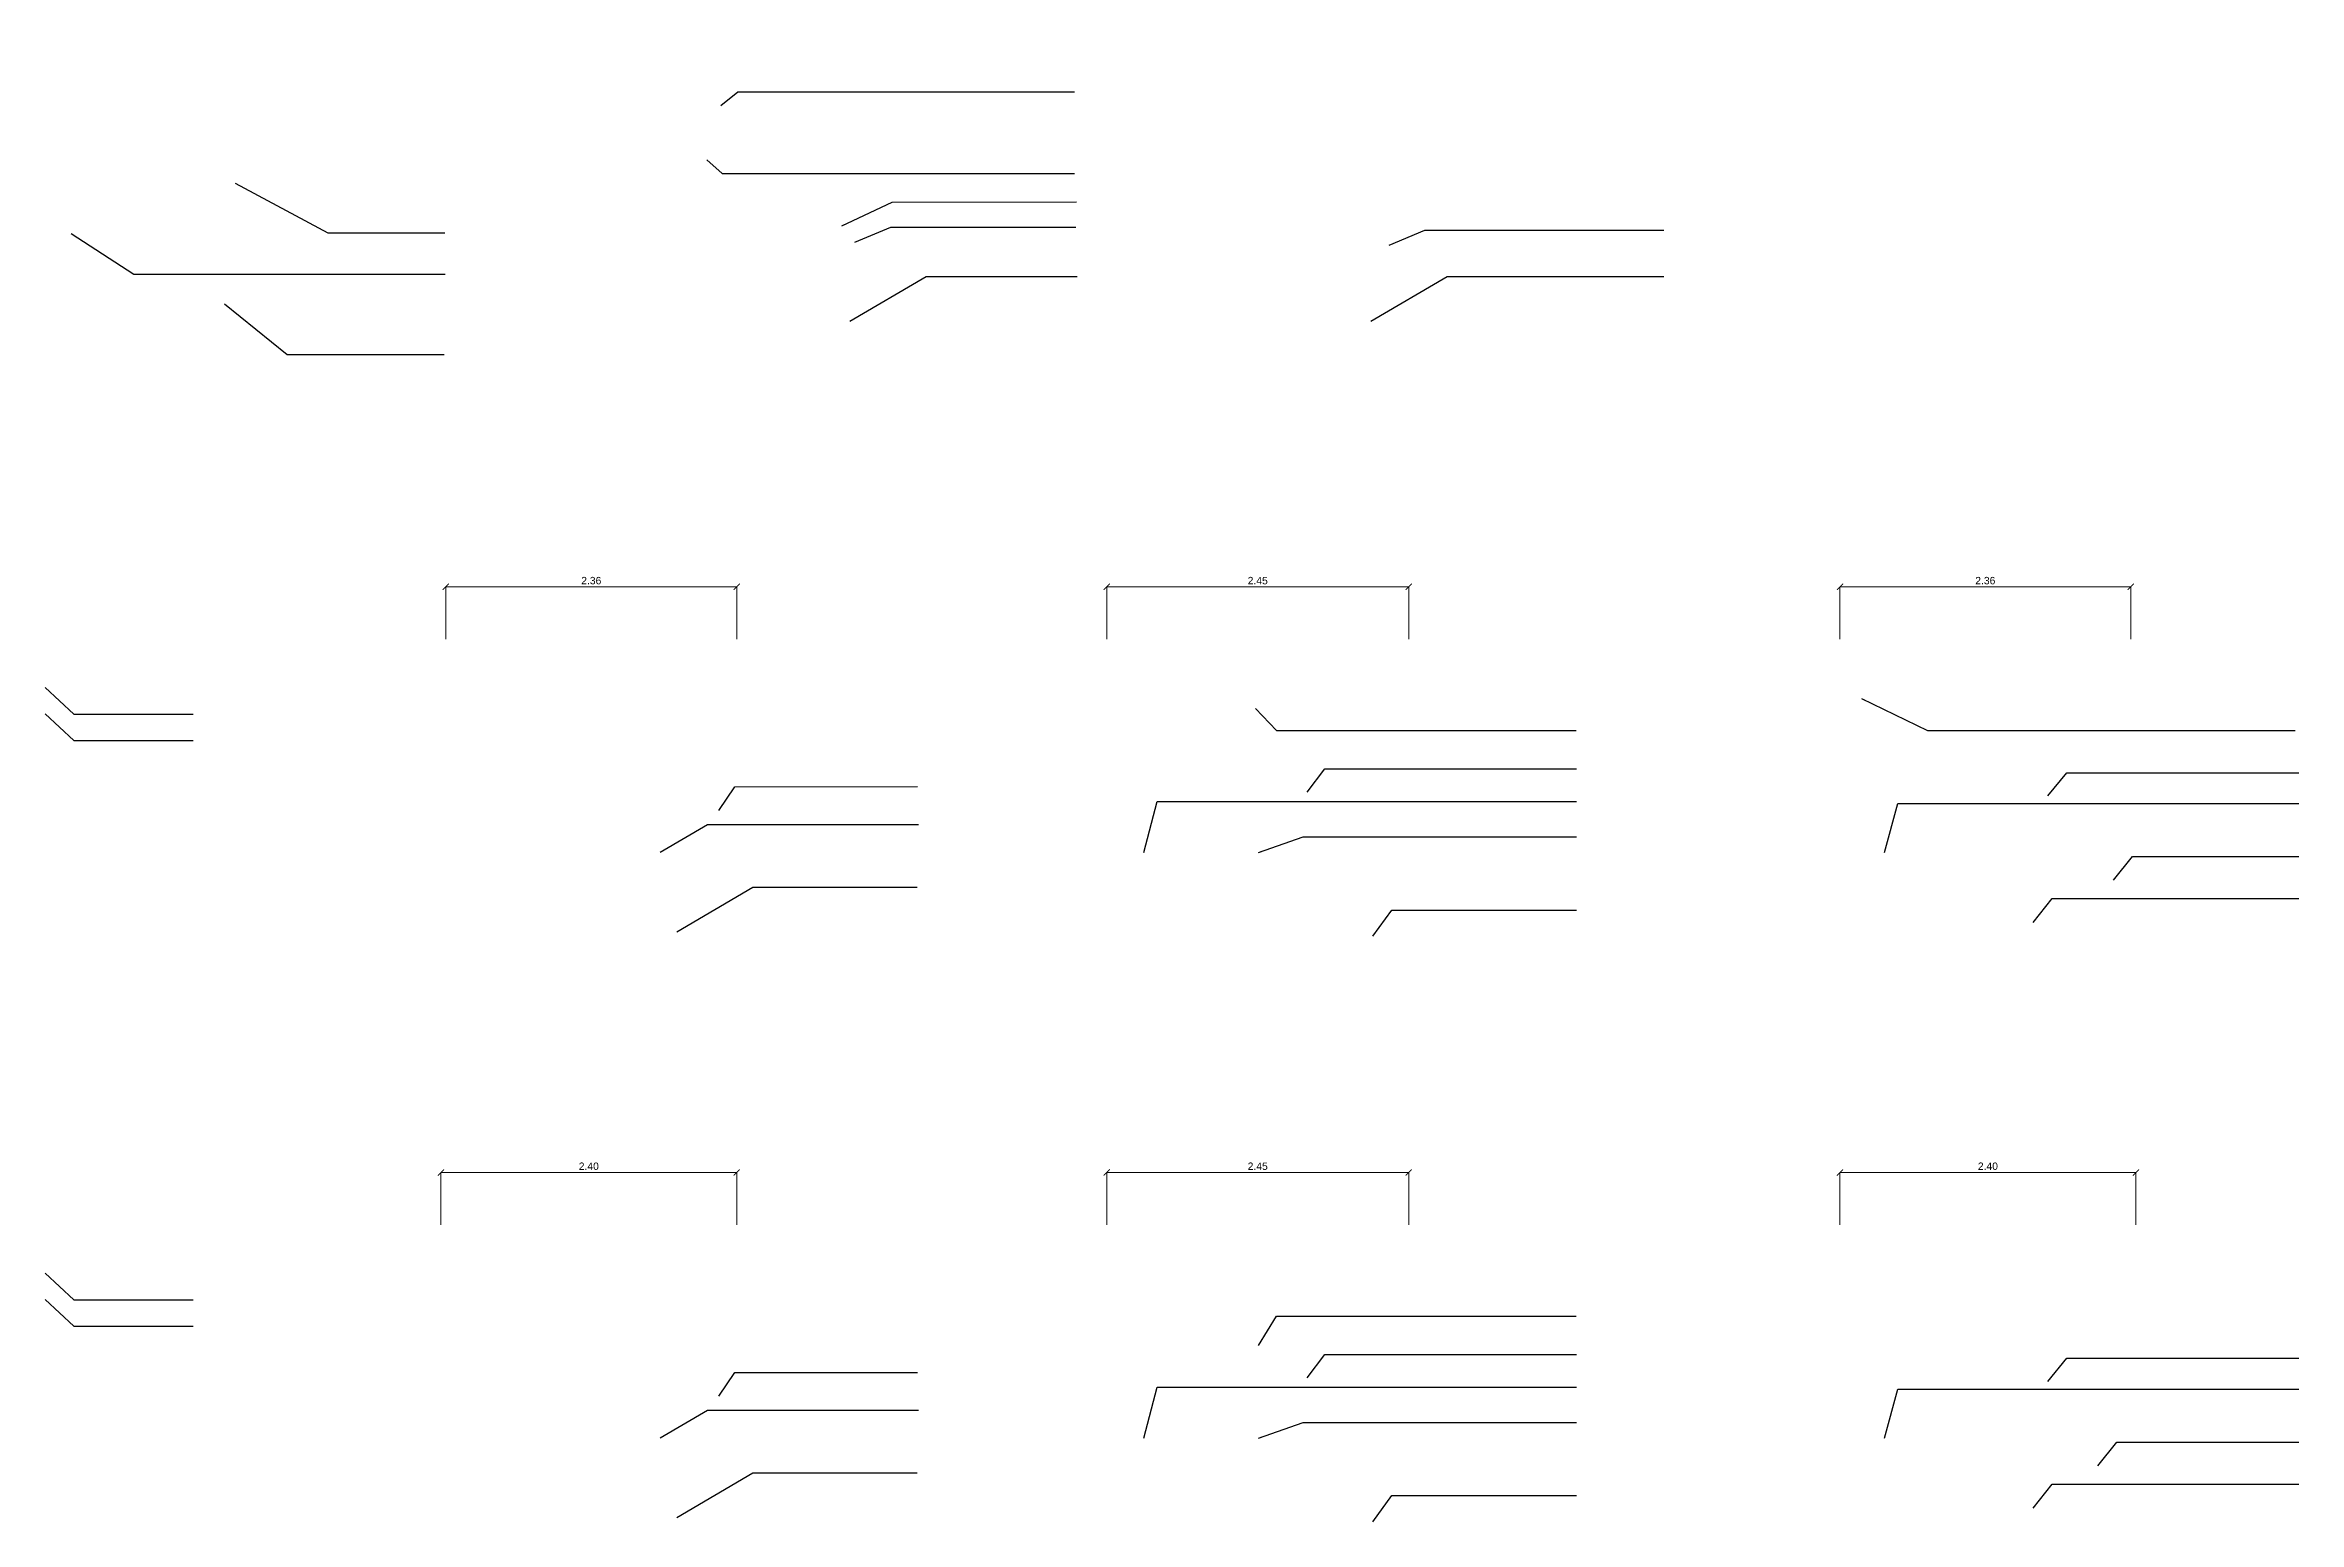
# Model space of a CAD drawing. Header units: metres. Extents: x 197.9 to 264.6, y -20.1 to 17.4.
# Drawn here: x 198.08 to 216.37, y 4.18 to 16.16 of the extents above; entities that cross this region are included whole.
import ezdxf

# ---------------------------------------------------------------- set-up
doc = ezdxf.new("R2010")
doc.units = ezdxf.units.M
doc.header["$LTSCALE"] = 10
doc.layers.add('A-COTAS', color=1, linetype='Continuous', lineweight=5)
doc.layers.add('FO-Hachuras dos pilares', color=8, linetype='Continuous', lineweight=5)
doc.layers.add('A_Llamadas', color=1, linetype='Continuous')
doc.styles.get("Standard").update_dxf_attribs({"font": 'arial.ttf'})
doc.dimstyles.new('A2 1-1 m', dxfattribs={"dimtxt": 1, "dimasz": 1, "dimexe": 0, "dimexo": 0, "dimgap": 0.5, "dimtad": 1, "dimzin": 1, "dimdsep": 46, "dimtxsty": 'Standard', "dimblk": 'ARCHTICK', "dimcen": 1, "dimclrd": 256, "dimclre": 8, "dimclrt": 2, "dimazin": 2, "dimtfac": 1, "dimtix": 1, "dimtmove": 2, "dimatfit": 3, "dimfxl": 2.83, "dimtolj": 1, "dimtzin": 0, "dimlwd": -1, "dimlwe": 5, "dimarcsym": 0})
pattern_1 = [(50, (11.376, 2.7437), (3.643693, -0.31878), [0.381, -4.191]), (355, (11.376, 2.7437), (-0.70487, 3.82114), [0.3048, -3.35281]), (100.4514, (11.6798, 2.717), (2.938825, 3.502355), [0.3238, -3.561805]), (46.1842, (11.376, 3.7597), (5.42158, -0.84085), [0.5715, -6.2865]), (96.6356, (11.828, 3.6896), (4.74808, 4.94852), [0.4857, -5.34271]), (351.184, (11.376, 3.7597), (4.74808, 4.94852), [0.4572, -5.0292]), (21, (11.884, 3.5057), (3.03229, -2.045304), [0.381, -4.191]), (326, (11.884, 3.5057), (1.23604, 3.68376), [0.3048, -3.3528]), (71.4514, (12.1368, 3.3353), (4.26833, 1.638455), [0.3238, -3.5618]), (37.5, (11.3761, 2.7437), (0.061772, 1.691101), [0, -3.31216, 0, -3.4036, 0, -3.3655]), (7.5, (11.3761, 2.7437), (1.336393, 2.003611), [0, -1.94056, 0, -3.23596, 0, -1.2827]), (327.5, (10.2433, 2.7437), (2.711812, -0.114575), [0, -1.27, 0, -3.9624, 0, -5.2578]), (317.5, (9.7353, 2.7437), (2.962584, 0.50853), [0, -1.651, 0, -2.63144, 0, -3.7338])]

msp = doc.modelspace()

# ---------------------------------------------------------------- blocks, each defined once
blk = doc.blocks.new('_ArchTick')
at = {"color": 0, "linetype": 'ByBlock', "const_width": 0.15}
blk.add_lwpolyline([(-0.5, -0.5), (0.5, 0.5)], dxfattribs=at)
blk = doc.blocks.new('*D13')
at = {"layer": 'A-COTAS', "color": 8, "lineweight": 5, "transparency": 16777216}
for p, q in [((201.336, 11.338), (201.336, 11.763)), ((203.696, 11.338), (203.696, 11.763))]:
    blk.add_line(p, q, dxfattribs=at)
at = {"layer": 'A-COTAS', "transparency": 16777216}
blk.add_line((201.336, 11.763), (203.696, 11.763), dxfattribs=at)
at = {"layer": 'Defpoints', "color": 0, "transparency": 16777216}
for p in [(203.696, 11.763), (201.336, 11.338), (203.696, 11.338)]:
    blk.add_point(p, dxfattribs=at)
at = {"layer": 'A-COTAS', "transparency": 16777216, "xscale": 0.05, "yscale": 0.05, "zscale": 0.05, "rotation": 180}
blk.add_blockref('_ArchTick', (201.336, 11.763), dxfattribs=at)
at = {"layer": 'A-COTAS', "transparency": 16777216, "xscale": 0.05, "yscale": 0.05, "zscale": 0.05}
blk.add_blockref('_ArchTick', (203.696, 11.763), dxfattribs=at)
at = {"layer": 'A-COTAS', "color": 2, "transparency": 16777216, "insert": (202.516, 11.813), "char_height": 0.06, "attachment_point": 5}
blk.add_mtext('\\A1;2.36', dxfattribs=at)
blk = doc.blocks.new('*D45')
at = {"layer": 'A-COTAS', "color": 8, "lineweight": 5, "transparency": 16777216}
for p, q in [((206.698, 11.338), (206.698, 11.763)), ((209.148, 11.338), (209.148, 11.763))]:
    blk.add_line(p, q, dxfattribs=at)
at = {"layer": 'A-COTAS', "transparency": 16777216}
blk.add_line((206.698, 11.763), (209.148, 11.763), dxfattribs=at)
at = {"layer": 'Defpoints', "color": 0, "transparency": 16777216}
for p in [(209.148, 11.763), (206.698, 11.338), (209.148, 11.338)]:
    blk.add_point(p, dxfattribs=at)
at = {"layer": 'A-COTAS', "transparency": 16777216, "xscale": 0.05, "yscale": 0.05, "zscale": 0.05, "rotation": 180}
blk.add_blockref('_ArchTick', (206.698, 11.763), dxfattribs=at)
at = {"layer": 'A-COTAS', "transparency": 16777216, "xscale": 0.05, "yscale": 0.05, "zscale": 0.05}
blk.add_blockref('_ArchTick', (209.148, 11.763), dxfattribs=at)
at = {"layer": 'A-COTAS', "color": 2, "transparency": 16777216, "insert": (207.923, 11.813), "char_height": 0.06, "attachment_point": 5}
blk.add_mtext('\\A1;2.45', dxfattribs=at)
blk = doc.blocks.new('*D46')
at = {"layer": 'A-COTAS', "color": 8, "lineweight": 5, "transparency": 16777216}
for p, q in [((212.647, 11.338), (212.647, 11.763)), ((215.006, 11.338), (215.006, 11.763))]:
    blk.add_line(p, q, dxfattribs=at)
at = {"layer": 'A-COTAS', "transparency": 16777216}
blk.add_line((212.647, 11.763), (215.006, 11.763), dxfattribs=at)
at = {"layer": 'Defpoints', "color": 0, "transparency": 16777216}
for p in [(215.006, 11.763), (212.647, 11.338), (215.006, 11.338)]:
    blk.add_point(p, dxfattribs=at)
at = {"layer": 'A-COTAS', "transparency": 16777216, "xscale": 0.05, "yscale": 0.05, "zscale": 0.05, "rotation": 180}
blk.add_blockref('_ArchTick', (212.647, 11.763), dxfattribs=at)
at = {"layer": 'A-COTAS', "transparency": 16777216, "xscale": 0.05, "yscale": 0.05, "zscale": 0.05}
blk.add_blockref('_ArchTick', (215.006, 11.763), dxfattribs=at)
at = {"layer": 'A-COTAS', "color": 2, "transparency": 16777216, "insert": (213.826, 11.813), "char_height": 0.06, "attachment_point": 5}
blk.add_mtext('\\A1;2.36', dxfattribs=at)
blk = doc.blocks.new('*D47')
at = {"layer": 'A-COTAS', "color": 8, "lineweight": 5, "transparency": 16777216}
for p, q in [((201.296, 6.587), (201.296, 7.011)), ((203.696, 6.587), (203.696, 7.011))]:
    blk.add_line(p, q, dxfattribs=at)
at = {"layer": 'A-COTAS', "transparency": 16777216}
blk.add_line((201.296, 7.011), (203.696, 7.011), dxfattribs=at)
at = {"layer": 'Defpoints', "color": 0, "transparency": 16777216}
for p in [(203.696, 7.011), (201.296, 6.587), (203.696, 6.587)]:
    blk.add_point(p, dxfattribs=at)
at = {"layer": 'A-COTAS', "transparency": 16777216, "xscale": 0.05, "yscale": 0.05, "zscale": 0.05, "rotation": 180}
blk.add_blockref('_ArchTick', (201.296, 7.011), dxfattribs=at)
at = {"layer": 'A-COTAS', "transparency": 16777216, "xscale": 0.05, "yscale": 0.05, "zscale": 0.05}
blk.add_blockref('_ArchTick', (203.696, 7.011), dxfattribs=at)
at = {"layer": 'A-COTAS', "color": 2, "transparency": 16777216, "insert": (202.496, 7.062), "char_height": 0.06, "attachment_point": 5}
blk.add_mtext('\\A1;2.40', dxfattribs=at)
blk = doc.blocks.new('*D48')
at = {"layer": 'A-COTAS', "color": 8, "lineweight": 5, "transparency": 16777216}
for p, q in [((206.698, 6.587), (206.698, 7.011)), ((209.148, 6.587), (209.148, 7.011))]:
    blk.add_line(p, q, dxfattribs=at)
at = {"layer": 'A-COTAS', "transparency": 16777216}
blk.add_line((206.698, 7.011), (209.148, 7.011), dxfattribs=at)
at = {"layer": 'Defpoints', "color": 0, "transparency": 16777216}
for p in [(209.148, 7.011), (206.698, 6.587), (209.148, 6.587)]:
    blk.add_point(p, dxfattribs=at)
at = {"layer": 'A-COTAS', "transparency": 16777216, "xscale": 0.05, "yscale": 0.05, "zscale": 0.05, "rotation": 180}
blk.add_blockref('_ArchTick', (206.698, 7.011), dxfattribs=at)
at = {"layer": 'A-COTAS', "transparency": 16777216, "xscale": 0.05, "yscale": 0.05, "zscale": 0.05}
blk.add_blockref('_ArchTick', (209.148, 7.011), dxfattribs=at)
at = {"layer": 'A-COTAS', "color": 2, "transparency": 16777216, "insert": (207.923, 7.062), "char_height": 0.06, "attachment_point": 5}
blk.add_mtext('\\A1;2.45', dxfattribs=at)
blk = doc.blocks.new('*D49')
at = {"layer": 'A-COTAS', "color": 8, "lineweight": 5, "transparency": 16777216}
for p, q in [((212.647, 6.587), (212.647, 7.011)), ((215.047, 6.587), (215.047, 7.011))]:
    blk.add_line(p, q, dxfattribs=at)
at = {"layer": 'A-COTAS', "transparency": 16777216}
blk.add_line((212.647, 7.011), (215.047, 7.011), dxfattribs=at)
at = {"layer": 'Defpoints', "color": 0, "transparency": 16777216}
for p in [(215.047, 7.011), (212.647, 6.587), (215.047, 6.587)]:
    blk.add_point(p, dxfattribs=at)
at = {"layer": 'A-COTAS', "transparency": 16777216, "xscale": 0.05, "yscale": 0.05, "zscale": 0.05, "rotation": 180}
blk.add_blockref('_ArchTick', (212.647, 7.011), dxfattribs=at)
at = {"layer": 'A-COTAS', "transparency": 16777216, "xscale": 0.05, "yscale": 0.05, "zscale": 0.05}
blk.add_blockref('_ArchTick', (215.047, 7.011), dxfattribs=at)
at = {"layer": 'A-COTAS', "color": 2, "transparency": 16777216, "insert": (213.847, 7.062), "char_height": 0.06, "attachment_point": 5}
blk.add_mtext('\\A1;2.40', dxfattribs=at)

# ---------------------------------------------------------------- dimensions: what is measured, and where the dimension line sits
at = {"layer": 'A-COTAS'}
for base, p1, p2, picture, middle in [((203.696, 11.763), (201.336, 11.338), (203.696, 11.338), '*D13', (202.516, 11.813)), ((209.148, 11.763), (206.698, 11.338), (209.148, 11.338), '*D45', (207.923, 11.813)), ((215.006, 11.763), (212.647, 11.338), (215.006, 11.338), '*D46', (213.826, 11.813)), ((203.696, 7.011), (201.296, 6.587), (203.696, 6.587), '*D47', (202.496, 7.062)), ((209.148, 7.011), (206.698, 6.587), (209.148, 6.587), '*D48', (207.923, 7.062)), ((215.047, 7.011), (212.647, 6.587), (215.047, 6.587), '*D49', (213.847, 7.062))]:
    dim = msp.add_linear_dim(base=base, p1=p1, p2=p2, dimstyle='A2 1-1 m', override={"dimtxt": 0.06, "dimasz": 0.05, "dimgap": 0.02}, dxfattribs=at)
    dim.commit()
    dim.dimension.update_dxf_attribs({"geometry": picture, "text_midpoint": middle})

# ---------------------------------------------------------------- hatches: boundary and pattern name
at = {"layer": 'FO-Hachuras dos pilares'}
h = msp.add_hatch(dxfattribs=at)
h.set_pattern_fill('AR-CONC', color=253, scale=0.02)
h.set_pattern_definition(pattern_1)
h.paths.add_polyline_path([(214.952, 16.058), (214.952, 16.158, 0.414214), (214.902, 16.108, 0.414214)])
h = msp.add_hatch(dxfattribs=at)
h.set_pattern_fill('AR-CONC', color=253, scale=0.02)
h.set_pattern_definition(pattern_1)
h.paths.add_polyline_path([(214.952, 16.158, 0.414214), (214.902, 16.108, 0.414214), (214.952, 16.058)])
h = msp.add_hatch(dxfattribs=at)
h.set_pattern_fill('AR-CONC', color=253, scale=0.034266)
h.set_pattern_definition([(50, (-145.1476, -9.551), (6.24278, -0.54617), [0.65277, -7.18048]), (355, (-145.1476, -9.551), (-1.20766, 6.54679), [0.52222, -5.74441]), (100.4514, (-144.6274, -9.5966), (5.03512, 6.00062), [0.55477, -6.10248]), (46.1842, (-145.148, -7.8104), (9.28885, -1.44063), [0.97916, -10.77072]), (96.6356, (-144.374, -7.93), (8.13494, 8.47835), [0.83216, -9.15372]), (351.184, (-145.148, -7.81), (8.13494, 8.47835), [0.78332, -8.61657]), (21, (-144.2773, -8.2456), (5.19525, -3.50424), [0.65277, -7.18048]), (326, (-144.277, -8.2456), (2.11772, 6.31142), [0.52222, -5.74439]), (71.4514, (-143.8443, -8.5376), (7.31297, 2.80718), [0.55477, -6.10247]), (37.5, (-145.1476, -9.5511), (0.105835, 2.89738), [0, -5.674757, 0, -5.831422, 0, -5.766145]), (7.5, (-145.1476, -9.551), (2.289656, 3.432808), [0, -3.32478, 0, -5.544203, 0, -2.197663]), (327.5, (-147.0885, -9.551), (4.646175, -0.196302), [0, -2.175904, 0, -6.78882, 0, -9.008242]), (317.5, (-147.959, -9.551), (5.075825, 0.87127), [0, -2.828675, 0, -4.508473, 0, -6.397157])])
h.paths.add_polyline_path([(204.007, 13.402), (203.964, 13.317), (204.007, 13.317)])

msp.set_redraw_order([(e.dxf.handle, doc.entitydb.next_handle()) for e in msp.query("TEXT MTEXT ATTDEF DIMENSION ARC_DIMENSION")])  # texts and dimensions are drawn at this point

# ---------------------------------------------------------------- leaders
at = {"layer": 'A_Llamadas'}
for points in [[(203.567, 15.667), (203.706, 15.78), (206.437, 15.78)], [(203.454, 15.227), (203.577, 15.115), (206.437, 15.115)], [(199.626, 15.039), (200.378, 14.634), (201.327, 14.634)], [(204.548, 14.692), (204.956, 14.884), (206.452, 14.885)], [(198.297, 14.629), (198.806, 14.3), (201.331, 14.3)], [(204.655, 14.558), (204.947, 14.68), (206.446, 14.681)], [(208.988, 14.535), (209.28, 14.657), (211.219, 14.656)], [(204.614, 13.918), (205.233, 14.281), (206.457, 14.281)], [(208.841, 13.918), (209.459, 14.281), (211.219, 14.281)], [(199.54, 14.058), (200.049, 13.649), (201.322, 13.649)], [(198.085, 10.947), (198.317, 10.73), (199.287, 10.73)], [(212.822, 10.858), (213.358, 10.598), (216.341, 10.598)], [(198.085, 10.733), (198.317, 10.516), (199.287, 10.516)], [(207.905, 10.776), (208.074, 10.598), (210.507, 10.598)], [(208.324, 10.097), (208.468, 10.285), (210.51, 10.285)], [(214.332, 10.067), (214.486, 10.255), (216.37, 10.255)], [(203.55, 9.947), (203.681, 10.141), (205.164, 10.142)], [(206.998, 9.608), (207.108, 10.021), (210.51, 10.021)], [(213.007, 9.608), (213.117, 10.006), (216.37, 10.006)], [(203.074, 9.609), (203.458, 9.834), (205.172, 9.834)], [(207.929, 9.608), (208.291, 9.734), (210.51, 9.734)], [(214.866, 9.382), (215.02, 9.575), (216.37, 9.575)], [(203.209, 8.963), (203.827, 9.326), (205.161, 9.326)], [(214.214, 9.04), (214.368, 9.234), (216.37, 9.234)], [(208.858, 8.928), (209.012, 9.141), (210.51, 9.141)], [(198.085, 6.196), (198.317, 5.979), (199.287, 5.979)], [(198.085, 5.982), (198.317, 5.765), (199.287, 5.765)], [(207.93, 5.609), (208.074, 5.847), (210.507, 5.847)], [(208.324, 5.346), (208.468, 5.534), (210.51, 5.534)], [(214.332, 5.316), (214.486, 5.504), (216.37, 5.504)], [(203.55, 5.196), (203.681, 5.39), (205.164, 5.39)], [(206.998, 4.857), (207.108, 5.27), (210.51, 5.27)], [(213.007, 4.857), (213.117, 5.255), (216.37, 5.255)], [(203.074, 4.858), (203.458, 5.083), (205.172, 5.083)], [(207.929, 4.857), (208.291, 4.983), (210.51, 4.983)], [(214.739, 4.631), (214.893, 4.824), (216.37, 4.824)], [(203.209, 4.212), (203.827, 4.575), (205.161, 4.575)], [(208.858, 4.177), (209.012, 4.39), (210.51, 4.39)], [(214.214, 4.289), (214.368, 4.483), (216.37, 4.483)]]:
    msp.add_leader(points, dimstyle='A2 1-1 m', override={"dimscale": 0, "dimtxt": 0.025, "dimasz": 0.025, "dimgap": 0.5, "dimtad": 0}, dxfattribs=at)

doc.saveas('drawing.dxf')
